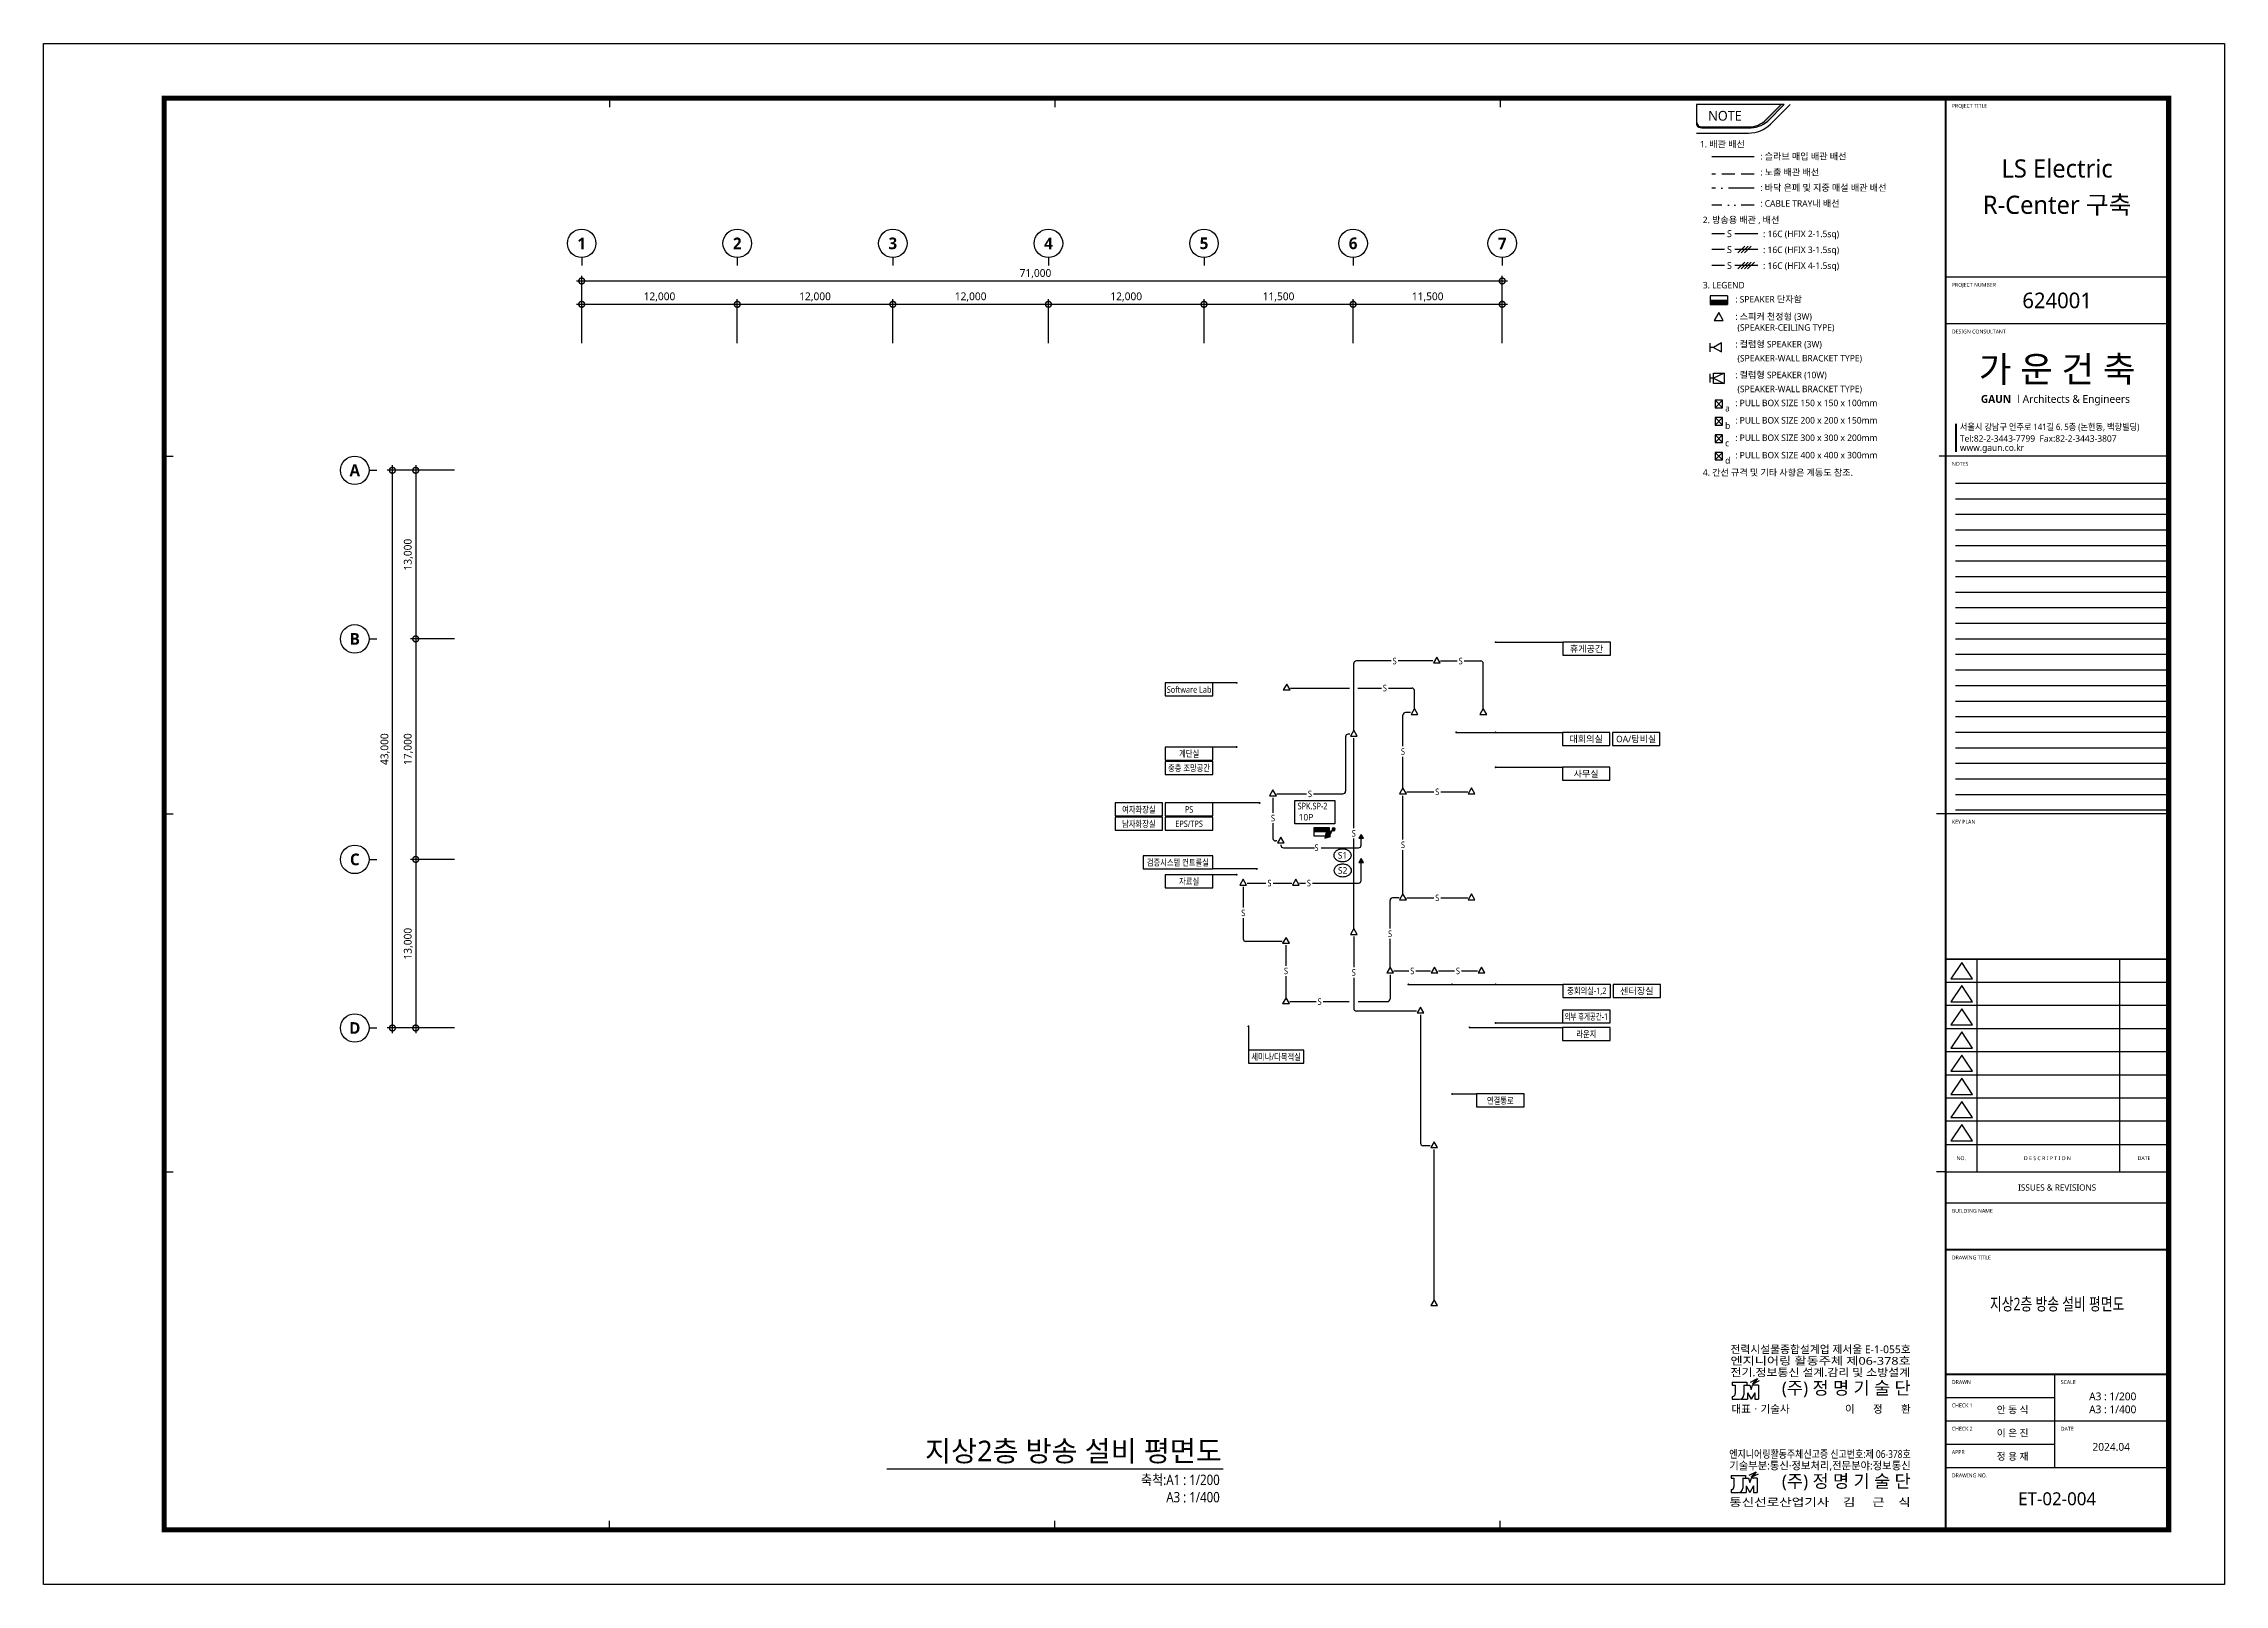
# Model space of a CAD drawing. Header units: millimetres. Extents: x -168200 to 336400, y 0 to 118800.
# Drawn here: x 168200 to 336400, y 0 to 118800 of the extents above; entities that cross this region are included whole.
import ezdxf
from ezdxf.enums import TextEntityAlignment as Align

# ---------------------------------------------------------------- set-up
doc = ezdxf.new("R2010")
doc.units = ezdxf.units.MM
doc.header["$LTSCALE"] = 2000
doc.header["$PDMODE"] = 3
doc.header["$PDSIZE"] = -5
for name, pattern in [('DASHDOT3', [1.5, 1, -0.25, 0, -0.25]), ('DIVIDE', [1.25, 0.5, -0.25, 0, -0.25, 0, -0.25]), ('HIDDEN', [0.375, 0.25, -0.125])]:
    doc.linetypes.add(name, pattern=pattern)
doc.layers.get('Defpoints').update_dxf_attribs({"color": 167})
for name, color, linetype in [('arch', 8, 'Continuous'), ('elec-box', 6, 'Continuous'), ('REV', 1, 'Continuous'), ('S', 4, 'Continuous'), ('S2', 4, 'HIDDEN'), ('S3', 4, 'DASHDOT3'), ('S4', 4, 'DIVIDE'), ('SHT', 5, 'Continuous'), ('SYM', 3, 'Continuous'), ('SYM-BUB', 3, 'Continuous'), ('T-TRAY', 6, 'Continuous'), ('TEXT', 3, 'Continuous'), ('TIT', 2, 'Continuous'), ('TRAY', 3, 'Continuous'), ('XR-SHEET(통신)$0$WD', 6, 'Continuous')]:
    doc.layers.add(name, color=color, linetype=linetype)
doc.layers.get('TRAY').off()
doc.styles.add('$0$스타일1', font='malgun.ttf')
doc.styles.add('GHS', font='malgun.ttf')
doc.styles.add('XR-SHEET$0$XR-SHEET$0$XR-SHEET$0$맑은고딕', font='malgun.ttf')
doc.styles.add('XR-SHEET$0$XR-SHEET$0$XREF-Form$0$맑은고딕', font='malgun.ttf')
doc.styles.add('XR-SHEET$0$XR-SHEET$0$XREF-Form$0$맑은고딕B', font='malgunbd.ttf')
doc.styles.add('스타일1', font='malgun.ttf')
doc.styles.add('스타일2', font='malgunbd.ttf')
doc.dimstyles.new('CJA', dxfattribs={"dimscale": 300, "dimtxt": 2.7, "dimasz": 1, "dimexe": 2, "dimexo": 3, "dimgap": 1, "dimtad": 1, "dimdec": 0, "dimzin": 1, "dimdsep": 46, "dimlunit": 6, "dimtxsty": '$0$스타일1', "dimblk": 'CJDOT', "dimcen": 0.09, "dimdle": 1, "dimclrd": 256, "dimclre": 256, "dimclrt": 3, "dimadec": 0, "dimazin": 0, "dimtfac": 1, "dimtdec": 0, "dimtix": 1, "dimtmove": 2, "dimatfit": 3, "dimldrblk": 'CJDOT', "dimfxl": 1, "dimtolj": 1, "dimtzin": 1, "dimarcsym": 0})
doc.dimstyles.new('DIM-QD 1', dxfattribs={"dimtxt": 3, "dimasz": 1.5, "dimexe": 1, "dimexo": 0, "dimgap": 1, "dimtad": 1, "dimdec": 3, "dimdsep": 46, "dimlunit": 6, "dimtxsty": '$0$스타일1', "dimblk1": 'ARCHTICK', "dimblk2": 'ARCHTICK', "dimsah": 1, "dimcen": 0, "dimclrd": 256, "dimclre": 256, "dimclrt": 3, "dimazin": 2, "dimtfac": 1, "dimtdec": 3, "dimtix": 1, "dimtmove": 2, "dimatfit": 3, "dimldrblk": 'ARCHTICK', "dimfxl": 1, "dimtolj": 1, "dimtzin": 0, "dimarcsym": 0})

msp = doc.modelspace()

# ---------------------------------------------------------------- texts
at = {"layer": 'SYM', "style": 'GHS', "width": 0.85}
for p in [(272400, 71199.7), (277496.2, 71199.7), (271649.3, 69112.5), (273046.3, 64219.1), (275692.5, 61112.5), (263019.3, 59086.1), (269250, 57907.5), (273046.3, 57025), (266376.6, 56807.2), (262750, 54075), (275692.5, 52937.5), (260725, 51776.9), (272050, 50168.8), (264025, 47300), (269250, 47184.4), (273762.5, 47300), (277283.8, 47300), (266615.1, 44936.3)]:
    msp.add_text('S', height=500, dxfattribs=at).set_placement(p, align=Align.MIDDLE_CENTER)
at = {"layer": 'SYM', "style": 'GHS'}
for s, p in [('S1', (268383.9, 56214.9)), ('S2', (268396.5, 55047.4))]:
    msp.add_text(s, height=500, dxfattribs=at).set_placement(p, align=Align.MIDDLE_CENTER)
at = {"layer": 'TEXT', "style": 'GHS', "width": 0.75}
msp.add_text('지상2층 방송 설비 평면도', height=965.937, dxfattribs=at).set_placement((323500, 21617.2), align=Align.MIDDLE_CENTER)
at = {"layer": 'TEXT', "style": 'GHS'}
for s, height, p in [('A3 : 1/200', 600, (327790.3, 14494.6)), ('A3 : 1/400', 600, (327790.3, 13494.6)), ('ET-02-004', 1000, (323500, 6600))]:
    msp.add_text(s, height=height, dxfattribs=at).set_placement(p, align=Align.MIDDLE_CENTER)
at = {"layer": 'TIT', "style": 'GHS'}
msp.add_text('지상2층 방송 설비 평면도', height=1600, dxfattribs=at).set_placement((259077.2, 10279.7), align=Align.MIDDLE_RIGHT)
at = {"layer": 'TIT', "style": 'GHS', "width": 0.85}
for s, p in [('축척:A1 : 1/200', (258915.1, 7662.3)), ('A3 : 1/400', (258915.1, 6324.1))]:
    msp.add_text(s, height=800, dxfattribs=at).set_placement(p, align=Align.RIGHT)

# ---------------------------------------------------------------- blocks, each defined once
blk = doc.blocks.new('_DotSmall')
at = {"color": 0, "linetype": 'ByBlock', "const_width": 0.5}
blk.add_lwpolyline([(-0.0625, 0, 1), (0.0625, 0, 1)], format="xyb", close=True, dxfattribs=at)
blk = doc.blocks.new('*D14')
at = {"layer": 'arch', "color": 7, "lineweight": -2, "transparency": 16777216}
for p, q in [((199900, 85900), (194700, 85900)), ((195100, 42500), (195100, 86300)), ((199900, 42900), (194700, 42900))]:
    blk.add_line(p, q, dxfattribs=at)
at = {"layer": 'Defpoints', "color": 0, "transparency": 16777216}
for p in [(195100, 85900), (200500, 85900), (200500, 42900)]:
    blk.add_point(p, dxfattribs=at)
at = {"layer": 'arch', "color": 7, "lineweight": -2, "transparency": 16777216, "xscale": 900, "yscale": 900, "zscale": 900}
for p, rotation in [((195100, 85900), 90), ((195100, 42900), 270)]:
    blk.add_blockref('_DotSmall', p, dxfattribs=dict(at, rotation=rotation))
at = {"layer": 'arch', "color": 3, "transparency": 16777216, "insert": (194540, 64400), "char_height": 600, "attachment_point": 5, "rotation": 90, "style": '$0$스타일1'}
blk.add_mtext('\\A1;43,000', dxfattribs=at)
blk = doc.blocks.new('CJDOT')
blk.add_line((-2, 0), (2, 0))
at = {"const_width": 0.5}
blk.add_lwpolyline([(-0.25, 0, 1), (0.25, 0, 1)], format="xyb", close=True, dxfattribs=at)
blk = doc.blocks.new('*D15')
at = {"layer": 'arch', "color": 7, "lineweight": -2, "transparency": 16777216}
for p, q in [((199900, 85900), (196500, 85900)), ((196900, 86300), (196900, 72500)), ((199900, 72900), (196500, 72900))]:
    blk.add_line(p, q, dxfattribs=at)
at = {"layer": 'Defpoints', "color": 0, "transparency": 16777216}
for p in [(200500, 85900), (196900, 72900), (200500, 72900)]:
    blk.add_point(p, dxfattribs=at)
at = {"layer": 'arch', "color": 7, "lineweight": -2, "transparency": 16777216, "xscale": 900, "yscale": 900, "zscale": 900}
for p, rotation in [((196900, 85900), 90), ((196900, 72900), 270)]:
    blk.add_blockref('_DotSmall', p, dxfattribs=dict(at, rotation=rotation))
at = {"layer": 'arch', "color": 3, "transparency": 16777216, "insert": (196338, 79400), "char_height": 600, "attachment_point": 5, "rotation": 90, "style": '$0$스타일1'}
blk.add_mtext('\\A1;13,000', dxfattribs=at)
blk = doc.blocks.new('*D16')
at = {"layer": 'arch', "color": 7, "lineweight": -2, "transparency": 16777216}
for p, q in [((199900, 72900), (196500, 72900)), ((196900, 73300), (196900, 55500)), ((199900, 55900), (196500, 55900))]:
    blk.add_line(p, q, dxfattribs=at)
at = {"layer": 'Defpoints', "color": 0, "transparency": 16777216}
for p in [(200500, 72900), (196900, 55900), (200500, 55900)]:
    blk.add_point(p, dxfattribs=at)
at = {"layer": 'arch', "color": 7, "lineweight": -2, "transparency": 16777216, "xscale": 900, "yscale": 900, "zscale": 900}
for p, rotation in [((196900, 72900), 90), ((196900, 55900), 270)]:
    blk.add_blockref('_DotSmall', p, dxfattribs=dict(at, rotation=rotation))
at = {"layer": 'arch', "color": 3, "transparency": 16777216, "insert": (196338, 64400), "char_height": 600, "attachment_point": 5, "rotation": 90, "style": '$0$스타일1'}
blk.add_mtext('\\A1;17,000', dxfattribs=at)
blk = doc.blocks.new('*D17')
at = {"layer": 'arch', "color": 7, "lineweight": -2, "transparency": 16777216}
for p, q in [((199900, 55900), (196500, 55900)), ((196900, 56300), (196900, 42500)), ((199900, 42900), (196500, 42900))]:
    blk.add_line(p, q, dxfattribs=at)
at = {"layer": 'Defpoints', "color": 0, "transparency": 16777216}
for p in [(200500, 55900), (196900, 42900), (200500, 42900)]:
    blk.add_point(p, dxfattribs=at)
at = {"layer": 'arch', "color": 7, "lineweight": -2, "transparency": 16777216, "xscale": 900, "yscale": 900, "zscale": 900}
for p, rotation in [((196900, 55900), 90), ((196900, 42900), 270)]:
    blk.add_blockref('_DotSmall', p, dxfattribs=dict(at, rotation=rotation))
at = {"layer": 'arch', "color": 3, "transparency": 16777216, "insert": (196338, 49400), "char_height": 600, "attachment_point": 5, "rotation": 90, "style": '$0$스타일1'}
blk.add_mtext('\\A1;13,000', dxfattribs=at)
blk = doc.blocks.new('*D18')
at = {"layer": 'arch', "color": 7, "lineweight": -2, "transparency": 16777216}
for p, q in [((209300, 100500), (281100, 100500)), ((209700, 95700), (209700, 100900)), ((280700, 95700), (280700, 100900))]:
    blk.add_line(p, q, dxfattribs=at)
at = {"layer": 'Defpoints', "color": 0, "transparency": 16777216}
for p in [(280700, 100500), (209700, 95100), (280700, 95100)]:
    blk.add_point(p, dxfattribs=at)
at = {"layer": 'arch', "color": 7, "lineweight": -2, "transparency": 16777216, "xscale": 900, "yscale": 900, "zscale": 900, "rotation": 180}
blk.add_blockref('_DotSmall', (209700, 100500), dxfattribs=at)
at = {"layer": 'arch', "color": 7, "lineweight": -2, "transparency": 16777216, "xscale": 900, "yscale": 900, "zscale": 900}
blk.add_blockref('_DotSmall', (280700, 100500), dxfattribs=at)
at = {"layer": 'arch', "color": 3, "transparency": 16777216, "insert": (244700, 101062), "char_height": 600, "attachment_point": 5, "style": '스타일1'}
blk.add_mtext('\\A1;71,000', dxfattribs=at)
blk = doc.blocks.new('*D19')
at = {"layer": 'arch', "color": 7, "lineweight": -2, "transparency": 16777216}
for p, q in [((268800, 98700), (281100, 98700)), ((269200, 95700), (269200, 99100)), ((280700, 95700), (280700, 99100))]:
    blk.add_line(p, q, dxfattribs=at)
at = {"layer": 'Defpoints', "color": 0, "transparency": 16777216}
for p in [(280700, 98700), (269200, 95100), (280700, 95100)]:
    blk.add_point(p, dxfattribs=at)
at = {"layer": 'arch', "color": 7, "lineweight": -2, "transparency": 16777216, "xscale": 900, "yscale": 900, "zscale": 900, "rotation": 180}
blk.add_blockref('_DotSmall', (269200, 98700), dxfattribs=at)
at = {"layer": 'arch', "color": 7, "lineweight": -2, "transparency": 16777216, "xscale": 900, "yscale": 900, "zscale": 900}
blk.add_blockref('_DotSmall', (280700, 98700), dxfattribs=at)
at = {"layer": 'arch', "color": 3, "transparency": 16777216, "insert": (274950, 99262), "char_height": 600, "attachment_point": 5, "style": '스타일1'}
blk.add_mtext('\\A1;11,500', dxfattribs=at)
blk = doc.blocks.new('*D20')
at = {"layer": 'arch', "color": 7, "lineweight": -2, "transparency": 16777216}
for p, q in [((257300, 98700), (269600, 98700)), ((257700, 95700), (257700, 99100)), ((269200, 95700), (269200, 99100))]:
    blk.add_line(p, q, dxfattribs=at)
at = {"layer": 'Defpoints', "color": 0, "transparency": 16777216}
for p in [(269200, 98700), (257700, 95100), (269200, 95100)]:
    blk.add_point(p, dxfattribs=at)
at = {"layer": 'arch', "color": 7, "lineweight": -2, "transparency": 16777216, "xscale": 900, "yscale": 900, "zscale": 900, "rotation": 180}
blk.add_blockref('_DotSmall', (257700, 98700), dxfattribs=at)
at = {"layer": 'arch', "color": 7, "lineweight": -2, "transparency": 16777216, "xscale": 900, "yscale": 900, "zscale": 900}
blk.add_blockref('_DotSmall', (269200, 98700), dxfattribs=at)
at = {"layer": 'arch', "color": 3, "transparency": 16777216, "insert": (263450, 99262), "char_height": 600, "attachment_point": 5, "style": '스타일1'}
blk.add_mtext('\\A1;11,500', dxfattribs=at)
blk = doc.blocks.new('*D21')
at = {"layer": 'arch', "color": 7, "lineweight": -2, "transparency": 16777216}
for p, q in [((245300, 98700), (258100, 98700)), ((245700, 95700), (245700, 99100)), ((257700, 95700), (257700, 99100))]:
    blk.add_line(p, q, dxfattribs=at)
at = {"layer": 'Defpoints', "color": 0, "transparency": 16777216}
for p in [(257700, 98700), (245700, 95100), (257700, 95100)]:
    blk.add_point(p, dxfattribs=at)
at = {"layer": 'arch', "color": 7, "lineweight": -2, "transparency": 16777216, "xscale": 900, "yscale": 900, "zscale": 900, "rotation": 180}
blk.add_blockref('_DotSmall', (245700, 98700), dxfattribs=at)
at = {"layer": 'arch', "color": 7, "lineweight": -2, "transparency": 16777216, "xscale": 900, "yscale": 900, "zscale": 900}
blk.add_blockref('_DotSmall', (257700, 98700), dxfattribs=at)
at = {"layer": 'arch', "color": 3, "transparency": 16777216, "insert": (251700, 99262), "char_height": 600, "attachment_point": 5, "style": '스타일1'}
blk.add_mtext('\\A1;12,000', dxfattribs=at)
blk = doc.blocks.new('*D22')
at = {"layer": 'arch', "color": 7, "lineweight": -2, "transparency": 16777216}
for p, q in [((233300, 98700), (246100, 98700)), ((233700, 95700), (233700, 99100)), ((245700, 95700), (245700, 99100))]:
    blk.add_line(p, q, dxfattribs=at)
at = {"layer": 'Defpoints', "color": 0, "transparency": 16777216}
for p in [(245700, 98700), (233700, 95100), (245700, 95100)]:
    blk.add_point(p, dxfattribs=at)
at = {"layer": 'arch', "color": 7, "lineweight": -2, "transparency": 16777216, "xscale": 900, "yscale": 900, "zscale": 900, "rotation": 180}
blk.add_blockref('_DotSmall', (233700, 98700), dxfattribs=at)
at = {"layer": 'arch', "color": 7, "lineweight": -2, "transparency": 16777216, "xscale": 900, "yscale": 900, "zscale": 900}
blk.add_blockref('_DotSmall', (245700, 98700), dxfattribs=at)
at = {"layer": 'arch', "color": 3, "transparency": 16777216, "insert": (239700, 99262), "char_height": 600, "attachment_point": 5, "style": '스타일1'}
blk.add_mtext('\\A1;12,000', dxfattribs=at)
blk = doc.blocks.new('*D23')
at = {"layer": 'arch', "color": 7, "lineweight": -2, "transparency": 16777216}
for p, q in [((221300, 98700), (234100, 98700)), ((221700, 95700), (221700, 99100)), ((233700, 95700), (233700, 99100))]:
    blk.add_line(p, q, dxfattribs=at)
at = {"layer": 'Defpoints', "color": 0, "transparency": 16777216}
for p in [(233700, 98700), (221700, 95100), (233700, 95100)]:
    blk.add_point(p, dxfattribs=at)
at = {"layer": 'arch', "color": 7, "lineweight": -2, "transparency": 16777216, "xscale": 900, "yscale": 900, "zscale": 900, "rotation": 180}
blk.add_blockref('_DotSmall', (221700, 98700), dxfattribs=at)
at = {"layer": 'arch', "color": 7, "lineweight": -2, "transparency": 16777216, "xscale": 900, "yscale": 900, "zscale": 900}
blk.add_blockref('_DotSmall', (233700, 98700), dxfattribs=at)
at = {"layer": 'arch', "color": 3, "transparency": 16777216, "insert": (227700, 99262), "char_height": 600, "attachment_point": 5, "style": '스타일1'}
blk.add_mtext('\\A1;12,000', dxfattribs=at)
blk = doc.blocks.new('*D24')
at = {"layer": 'arch', "color": 7, "lineweight": -2, "transparency": 16777216}
for p, q in [((209300, 98700), (222100, 98700)), ((209700, 95700), (209700, 99100)), ((221700, 95700), (221700, 99100))]:
    blk.add_line(p, q, dxfattribs=at)
at = {"layer": 'Defpoints', "color": 0, "transparency": 16777216}
for p in [(221700, 98700), (209700, 95100), (221700, 95100)]:
    blk.add_point(p, dxfattribs=at)
at = {"layer": 'arch', "color": 7, "lineweight": -2, "transparency": 16777216, "xscale": 900, "yscale": 900, "zscale": 900, "rotation": 180}
blk.add_blockref('_DotSmall', (209700, 98700), dxfattribs=at)
at = {"layer": 'arch', "color": 7, "lineweight": -2, "transparency": 16777216, "xscale": 900, "yscale": 900, "zscale": 900}
blk.add_blockref('_DotSmall', (221700, 98700), dxfattribs=at)
at = {"layer": 'arch', "color": 3, "transparency": 16777216, "insert": (215700, 99262), "char_height": 600, "attachment_point": 5, "style": '스타일1'}
blk.add_mtext('\\A1;12,000', dxfattribs=at)
blk = doc.blocks.new('NEW_BUB')
at = {"layer": 'SYM-BUB', "color": 6}
blk.add_line((0, 3), (0, 0), dxfattribs=at)
blk.add_circle((0, 8.5), 5.5, dxfattribs=at)
at = {"layer": 'SYM-BUB', "color": 3, "style": '스타일2'}
blk.add_attdef('X', text='', height=4.5, dxfattribs=at).set_placement((0, 8.5), align=Align.MIDDLE)
blk = doc.blocks.new('XR-FORM-ET', base_point=(461, 408))
at = {"layer": 'Defpoints', "linetype": 'Continuous', "ltscale": 2}
for points in [[(147457, 84911), (163900, 84911)], [(147457, 84911), (163900, 84911)], [(147457, 83711), (163900, 83711)], [(147457, 83711), (163900, 83711)], [(147457, 82511), (163900, 82511)], [(147457, 82511), (163900, 82511)], [(147457, 81311), (163900, 81311)], [(147457, 81311), (163900, 81311)], [(147457, 80111), (163900, 80111)], [(147457, 80111), (163900, 80111)], [(147457, 78911), (163900, 78911)], [(147457, 78911), (163900, 78911)], [(147457, 77711), (163900, 77711)], [(147457, 77711), (163900, 77711)], [(147457, 76511), (163900, 76511)], [(147457, 76511), (163900, 76511)], [(147457, 75311), (163900, 75311)], [(147457, 75311), (163900, 75311)], [(147457, 74111), (163900, 74111)], [(147457, 74111), (163900, 74111)], [(147457, 72911), (163900, 72911)], [(147457, 72911), (163900, 72911)], [(147457, 71711), (163900, 71711)], [(147457, 71711), (163900, 71711)], [(147457, 70511), (163900, 70511)], [(147457, 70511), (163900, 70511)], [(147457, 69311), (163900, 69311)], [(147457, 69311), (163900, 69311)], [(147457, 68111), (163900, 68111)], [(147457, 68111), (163900, 68111)], [(147457, 66911), (163900, 66911)], [(147457, 66911), (163900, 66911)], [(147457, 65711), (163900, 65711)], [(147457, 65711), (163900, 65711)], [(147457, 64511), (163900, 64511)], [(147457, 64511), (163900, 64511)], [(147457, 63311), (163900, 63311)], [(147457, 63311), (163900, 63311)], [(147457, 62111), (163900, 62111)], [(147457, 62111), (163900, 62111)], [(147457, 60911), (163900, 60911)], [(147457, 60911), (163900, 60911)], [(147457, 59711), (163900, 59711)]]:
    blk.add_lwpolyline(points, dxfattribs=at)
for p in [(155200, 21417, -2754), (155200, 6600, -2754)]:
    blk.add_point(p, dxfattribs=at)
at = {"layer": 'SHT', "color": 171}
for p, q in [((43650, 114600), (43650, 113900)), ((78000, 114600), (78000, 113900)), ((112350, 114600), (112350, 113900)), ((9300, 87000), (10000, 87000)), ((146700, 87000), (146000, 87000)), ((9300, 59400), (10000, 59400)), ((146700, 59400), (146000, 59400)), ((9300, 31800), (10000, 31800)), ((146700, 31800), (146000, 31800)), ((43650, 4200), (43650, 4900)), ((78000, 4200), (78000, 4900)), ((112350, 4200), (112350, 4900))]:
    blk.add_line(p, q, dxfattribs=at)
at = {"layer": 'SHT'}
for p, q in [((163900, 59400), (146700, 59400)), ((163900, 48198), (146700, 48198)), ((149100, 48198), (149100, 31800)), ((160100, 48198), (160100, 31800)), ((163900, 46413), (146700, 46413)), ((163900, 44628), (146700, 44628)), ((163900, 42844), (146700, 42844)), ((163900, 41059), (146700, 41059)), ((163900, 39274), (146700, 39274)), ((163900, 37489), (146700, 37489)), ((163900, 35705), (146700, 35705)), ((146700, 33920), (163900, 33920)), ((146700, 31800), (163900, 31800)), ((146700, 25800), (163900, 25800)), ((155100, 16200), (155100, 9000)), ((146700, 14400), (155100, 14400)), ((146700, 12600), (163900, 12600)), ((146700, 10800), (155100, 10800)), ((146700, 9000), (163900, 9000))]:
    blk.add_line(p, q, dxfattribs=at)
blk.add_lwpolyline([(0, 118800), (168200, 118800), (168200, 0), (0, 0)], close=True, dxfattribs=at)
at = {"layer": 'SHT', "const_width": 400}
blk.add_lwpolyline([(9300, 114600), (163900, 114600), (163900, 4200), (9300, 4200)], close=True, dxfattribs=at)
at = {"layer": 'SHT'}
for points, const_width in [([(146700, 114600), (146700, 4200)], 160), ([(146700, 100800), (163900, 100800)], 114), ([(146700, 97200), (163900, 97200)], 114), ([(146700, 87000), (163900, 87000)], 114), ([(146700, 48198), (163900, 48198)], 114), ([(146700, 29400), (163900, 29400)], 114), ([(146700, 25800), (163900, 25800)], 160), ([(146700, 25800), (163900, 25800)], 140), ([(146700, 16200), (163900, 16200)], 160)]:
    blk.add_lwpolyline(points, dxfattribs=dict(at, const_width=const_width))
at = {"layer": 'SHT', "color": 7, "const_width": 140}
blk.add_lwpolyline([(147500, 89500), (147500, 87300)], dxfattribs=at)
at = {"layer": 'SHT', "linetype": 'Continuous', "ltscale": 2}
blk.add_lwpolyline([(147457, 59711), (163900, 59711)], dxfattribs=at)
at = {"layer": 'SHT', "linetype": 'Continuous', "flags": 128}
for points in [[(147937, 47949), (147097, 46700), (148777, 46700)], [(147937, 46165), (147097, 44915), (148777, 44915)], [(147937, 44380), (147097, 43131), (148777, 43131)], [(147937, 42595), (147097, 41346), (148777, 41346)], [(147937, 40810), (147097, 39561), (148777, 39561)], [(147937, 39026), (147097, 37776), (148777, 37776)], [(147937, 37241), (147097, 35992), (148777, 35992)], [(147937, 35456), (147097, 34207), (148777, 34207)]]:
    blk.add_lwpolyline(points, close=True, dxfattribs=at)
at = {"layer": 'XR-SHEET(통신)$0$WD', "color": 4}
for p, q in [((130248, 15590), (130248, 15367)), ((130248, 15590), (131366, 15590)), ((130248, 15367), (130472, 15367)), ((130472, 15367), (130472, 14705)), ((131142, 15367), (131142, 14605)), ((131142, 15367), (131589, 15367)), ((131366, 15590), (131366, 15367)), ((131589, 15367), (131701, 15032)), ((131641, 15594), (132187, 15864)), ((131701, 15032), (131812, 15367)), ((132077, 15810), (131805, 15443)), ((131805, 15443), (132351, 15713)), ((131805, 15443), (131956, 15552)), ((132259, 15367), (131812, 15367)), ((131833, 15480), (131983, 15589)), ((131861, 15518), (132011, 15626)), ((131879, 15479), (131928, 15515)), ((131888, 15555), (132038, 15664)), ((132187, 15864), (131915, 15497)), ((131916, 15592), (132066, 15701)), ((131943, 15629), (132093, 15738)), ((131971, 15667), (132121, 15775)), ((131999, 15704), (132149, 15813)), ((132026, 15741), (132176, 15850)), ((132054, 15778), (132141, 15842)), ((132259, 15367), (132259, 14270)), ((130248, 14493), (130248, 14270)), ((130248, 14493), (130260, 14493)), ((130248, 14270), (130807, 14270)), ((130903, 14284), (130903, 14270)), ((130903, 14270), (131421, 14270)), ((131421, 14780), (131701, 14270)), ((131421, 14780), (131421, 14270)), ((131980, 14780), (131701, 14270)), ((131980, 14780), (131980, 14270)), ((131980, 14270), (132259, 14270)), ((131545, 8409), (132092, 8679)), ((131982, 8625), (131710, 8257)), ((131710, 8257), (132256, 8527)), ((131765, 8332), (131915, 8441)), ((131793, 8369), (131943, 8478)), ((132092, 8679), (131819, 8311)), ((131820, 8407), (131971, 8515)), ((131848, 8444), (131998, 8553)), ((131876, 8481), (132026, 8590)), ((131903, 8518), (132053, 8627)), ((131931, 8556), (132081, 8664)), ((131958, 8593), (132046, 8656)), ((130153, 8405), (130153, 8181)), ((130153, 8405), (131270, 8405)), ((130153, 8181), (130377, 8181)), ((130153, 7308), (130153, 7084)), ((130153, 7308), (130164, 7308)), ((130153, 7084), (130712, 7084)), ((130377, 8181), (130377, 7520)), ((130808, 7098), (130808, 7084)), ((130808, 7084), (131326, 7084)), ((131047, 8181), (131047, 7419)), ((131047, 8181), (131494, 8181)), ((131270, 8405), (131270, 8181)), ((131326, 7595), (131605, 7084)), ((131326, 7595), (131326, 7084)), ((131494, 8181), (131605, 7846)), ((131605, 7846), (131717, 8181)), ((131885, 7595), (131605, 7084)), ((131710, 8257), (131860, 8366)), ((132164, 8181), (131717, 8181)), ((131738, 8295), (131888, 8404)), ((131784, 8294), (131833, 8329)), ((131885, 7595), (131885, 7084)), ((131885, 7084), (132164, 7084)), ((132164, 8181), (132164, 7084))]:
    blk.add_line(p, q, dxfattribs=at)
for centre, radius in [((130260, 14705), 212), ((130807, 14605), 335), ((130164, 7520), 212), ((130712, 7419), 335)]:
    blk.add_arc(centre, radius, 270, 0, dxfattribs=at)
at = {"layer": 'SHT', "color": 9, "style": 'XR-SHEET$0$XR-SHEET$0$XREF-Form$0$맑은고딕'}
for s, p in [('PROJECT TITLE', (147180, 114000)), ('PROJECT NUMBER', (147180, 100200)), ('DESIGN CONSULTANT', (147180, 96600)), ('NOTES', (147180, 86400)), ('KEY PLAN', (147180, 58800)), ('BUILDING NAME', (147180, 28800)), ('DRAWING TITLE', (147180, 25200)), ('DRAWN', (147180, 15600)), ('SCALE', (155580, 15600)), ('CHECK 1', (147180, 13800)), ('CHECK 2', (147180, 12000)), ('DATE', (155580, 12000)), ('APPR', (147180, 10200)), ('DRAWING NO.', (147180, 8400))]:
    blk.add_text(s, height=300, dxfattribs=at).set_placement(p, align=Align.MIDDLE_LEFT)
at = {"layer": 'SHT', "color": 3}
for s, height, style, p in [('LS Electric', 1400, 'XR-SHEET$0$XR-SHEET$0$XR-SHEET$0$맑은고딕', (155300, 109174)), ('R-Center 구축', 1400, 'XR-SHEET$0$XR-SHEET$0$XR-SHEET$0$맑은고딕', (155300, 106374)), ('GAUN ', 600, 'XR-SHEET$0$XR-SHEET$0$XREF-Form$0$맑은고딕B', (150686, 91400)), ('안 동 식', 540, 'XR-SHEET$0$XR-SHEET$0$XREF-Form$0$맑은고딕', (151865, 13467)), ('이 은 진', 540, 'XR-SHEET$0$XR-SHEET$0$XREF-Form$0$맑은고딕', (151865, 11667)), ('정 용 재', 540, 'XR-SHEET$0$XR-SHEET$0$XREF-Form$0$맑은고딕', (151865, 9867)), ('2024.04', 600, 'XR-SHEET$0$XR-SHEET$0$XREF-Form$0$맑은고딕', (159471, 10601))]:
    blk.add_text(s, height=height, dxfattribs=dict(at, style=style)).set_placement(p, align=Align.MIDDLE_CENTER)
at = {"layer": 'SHT', "style": 'XR-SHEET$0$XR-SHEET$0$XR-SHEET$0$맑은고딕'}
blk.add_text('624001', height=1200, dxfattribs=at).set_placement((155300, 99000), align=Align.MIDDLE_CENTER)
at = {"layer": 'SHT', "color": 2, "style": 'XR-SHEET$0$XR-SHEET$0$XREF-Form$0$맑은고딕B'}
blk.add_text('가 운 건 축', height=2000, dxfattribs=at).set_placement((155300, 93700), align=Align.MIDDLE_CENTER)
at = {"layer": 'SHT', "color": 7, "style": 'XR-SHEET$0$XR-SHEET$0$XREF-Form$0$맑은고딕'}
blk.add_text('l Architects & Engineers', height=600, dxfattribs=at).set_placement((156577, 91400), align=Align.MIDDLE_CENTER)
at = {"layer": 'SHT', "color": 7, "style": 'XR-SHEET$0$XR-SHEET$0$XREF-Form$0$맑은고딕', "width": 0.9}
blk.add_text('서울시 강남구 언주로 141길 6. 5층 (논현동, 백향빌딩)', height=500, dxfattribs=at).set_placement((147800, 89250), align=Align.MIDDLE_LEFT)
at = {"layer": 'SHT', "color": 7, "style": 'XR-SHEET$0$XR-SHEET$0$XREF-Form$0$맑은고딕'}
for s, p in [('Tel:82-2-3443-7799  Fax:82-2-3443-3807', (147800, 88350)), ('www.gaun.co.kr', (147800, 87650))]:
    blk.add_text(s, height=500, dxfattribs=at).set_placement(p, align=Align.MIDDLE_LEFT)
at = {"layer": 'SHT', "color": 9, "style": 'XR-SHEET$0$XR-SHEET$0$XREF-Form$0$맑은고딕'}
for s, height, p in [('NO.', 300, (147900, 32860)), ('D E S C R I P T I O N ', 300, (154600, 32860)), ('DATE', 300, (162000, 32860)), ('ISSUES & REVISIONS', 480, (155300, 30600))]:
    blk.add_text(s, height=height, dxfattribs=at).set_placement(p, align=Align.MIDDLE_CENTER)
at = {"layer": 'XR-SHEET(통신)$0$WD', "color": 4, "style": 'GHS'}
for s, width, p, p2 in [('전력시설물종합설계업 제서울 E-1-055호', 0.91927, (130104, 17826), (144006, 17826)), ('엔지니어링 활동주체 제06-378호', 1.128043, (130104, 16936), (144006, 16936)), ('전기.정보통신 설계.감리 및 소방설계', 1.013777, (130104, 16045), (143963, 16045)), ('엔지니어링활동주체신고증 신고번호:제 06-378호', 0.764554, (130009, 9750), (144006, 9750)), ('기술부분:통신·정보처리,전문분야:정보통신', 0.894617, (130009, 8859), (144006, 8859)), ('통신선로산업기사    김     근    식', 1.084493, (130009, 6039), (144006, 6039))]:
    blk.add_text(s, height=595.76, dxfattribs=dict(at, width=width)).set_placement(p, p2, align=Align.FIT)
for s, height, p in [('(주) 정 명 기 술 단', 992.94, (144006, 14644)), ('이       정       환', 595.76, (144006, 13225)), ('(주) 정 명 기 술 단', 992.94, (144006, 7459))]:
    blk.add_text(s, height=height, dxfattribs=at).set_placement(p, align=Align.RIGHT)
blk.add_text('대표ㆍ기술사 ', height=595.8, dxfattribs=at).set_placement((130182, 13225))
blk = doc.blocks.new('TT24')
at = {"layer": 'SYM'}
blk.add_hatch(color=256, dxfattribs=at).paths.add_polyline_path([(-300, 150), (300, 150), (300, 0), (-300, 0)])
blk.add_lwpolyline([(-300, 0), (300, 0), (300, 300), (-300, 300)], close=True, dxfattribs=at)
blk.add_lwpolyline([(-300, 150), (300, 150)], dxfattribs=at)
blk = doc.blocks.new('A$C222E16D0')
at = {"layer": 'T-TRAY'}
for color, points in [(256, [(1, 0, 1), (-1, 0, 1)]), (254, [(0.7, 0.7), (2.5, 4.1), (1.9, 4.7), (5.7, 5.7), (4.7, 1.9), (4.1, 2.5)])]:
    blk.add_hatch(color=color, dxfattribs=at).paths.add_polyline_path(points)
at = {"layer": 'T-TRAY', "color": 3}
for p in [(2.5, 4.1), (4.1, 2.5)]:
    blk.add_line(p, (0.7, 0.7), dxfattribs=at)
blk.add_lwpolyline([(2.5, 4.1), (1.9, 4.7), (5.7, 5.7), (4.7, 1.9), (4.1, 2.5)], dxfattribs=at)
blk.add_circle((0, 0), 1, dxfattribs=at)
blk = doc.blocks.new('TT22')
blk.add_wipeout([(0, -150), (57, -139), (106, -106), (139, -57), (150, 0), (139, 57), (106, 106), (57, 139), (0, 150), (-57, 139), (-106, 106), (-139, 57), (-150, 0), (-139, -57), (-106, -106), (-57, -139)]).dxf.layer = 'SYM'
at = {"layer": 'SYM'}
blk.add_lwpolyline([(130, -75), (-130, -75), (0, 150), (130, -75)], close=True, dxfattribs=at)
blk = doc.blocks.new('B21')
at = {"layer": 'SYM'}
for p, q in [((1.5, 0), (2.46, 0)), ((2.46, 1.26), (2.46, -1.28))]:
    blk.add_line(p, q, dxfattribs=at)
blk.add_wipeout([(0, -1.5), (0.57, -1.39), (1.06, -1.06), (1.39, -0.57), (1.5, 0), (1.39, 0.57), (1.06, 1.06), (0.57, 1.39), (0, 1.5), (-0.57, 1.39), (-1.06, 1.06), (-1.39, 0.57), (-1.5, 0), (-1.39, -0.57), (-1.06, -1.06), (-0.57, -1.39)]).dxf.layer = 'SYM'
blk.add_lwpolyline([(1.5, 0), (-0.75, 1.3), (-0.75, -1.3)], close=True, dxfattribs=at)
blk = doc.blocks.new('h2')
at = {"layer": 'SYM'}
for p, q in [((-2, 2), (2, -2)), ((2, 2), (-2, -2))]:
    blk.add_line(p, q, dxfattribs=at)
blk.add_lwpolyline([(-2, 2), (-2, -2), (2, -2), (2, 2)], close=True, dxfattribs=at)
blk = doc.blocks.new('NOTE')
blk.add_wipeout([(0, 0), (0, -17552), (11222, -17552), (11222, 0)]).dxf.layer = 'SYM'
at = {"layer": 'SYM'}
for color, points in [(256, [(0, -940, 0.2630528), (239, -1075), (2403, -1075, 0.1903517), (3289, -767), (4056, 0), (3916, 0), (3219, -697, -0.1953667), (2403, -1035), (239, -1035, -0.4142136), (0, -796)]), (6, [(1426, -9242), (1426, -9042), (626, -9042), (626, -9242)])]:
    blk.add_hatch(color=color, dxfattribs=at).paths.add_polyline_path(points)
at = {"layer": 'S', "linetype": 'Continuous'}
for p, q in [((2667, -2422), (708, -2422)), ((1284, -5972), (708, -5972)), ((2836, -5972), (1764, -5972)), ((1284, -6708), (708, -6708)), ((2836, -6708), (1764, -6708)), ((1284, -7441), (708, -7441)), ((2836, -7441), (1764, -7441))]:
    blk.add_line(p, q, dxfattribs=at)
at = {"layer": 'S2', "ltscale": 1.2}
blk.add_line((2667, -3224), (708, -3224), dxfattribs=at)
at = {"layer": 'S3', "ltscale": 0.6}
blk.add_line((2667, -3865), (708, -3865), dxfattribs=at)
at = {"layer": 'S4', "ltscale": 0.6}
blk.add_line((2667, -4646), (708, -4646), dxfattribs=at)
at = {"layer": 'SYM'}
for p, q in [((3422, -901), (4323, 0)), ((0, -1323), (2404, -1323)), ((2228, -6549), (1911, -6866)), ((2377, -6549), (2061, -6866)), ((2527, -6549), (2210, -6866)), ((2228, -7283), (1911, -7600)), ((2377, -7283), (2061, -7600)), ((2527, -7283), (2210, -7600)), ((2676, -7283), (2359, -7600)), ((626, -8842), (626, -9242)), ((1426, -8842), (626, -8842)), ((626, -9042), (1426, -9042)), ((1426, -8842), (1426, -9242)), ((626, -9242), (1426, -9242)), ((633, -12861), (633, -12454)), ((633, -12861), (633, -12454)), ((633, -12861), (633, -12454)), ((786, -12658), (633, -12658)), ((786, -12658), (633, -12658)), ((786, -12658), (633, -12658)), ((1266, -12418), (786, -12658)), ((786, -12898), (786, -12418)), ((786, -12418), (1266, -12418)), ((786, -12658), (1266, -12898)), ((1266, -12898), (786, -12898)), ((1266, -12418), (1266, -12898))]:
    blk.add_line(p, q, dxfattribs=at)
for points in [[(0, -796, 0.4142136), (239, -1035), (2403, -1035, 0.1953667), (3219, -697), (3916, 0)], [(0, -796, 0.4142136), (239, -1035), (2403, -1035, 0.1953667), (3219, -697), (3916, 0)], [(0, -796), (0, -940, 0.2630528), (239, -1075), (2403, -1075, 0.1903517), (3289, -767)]]:
    blk.add_lwpolyline(points, format="xyb", dxfattribs=at)
for points in [[(3916, 0), (0, 0), (0, -796)], [(3289, -767), (4056, 0), (3916, 0)]]:
    blk.add_lwpolyline(points, dxfattribs=at)
blk.add_arc((2395, 139), 1461, 270.35052, 314.64948, dxfattribs=at)
at = {"xscale": 160, "yscale": 160, "zscale": 160, "rotation": 180}
blk.add_blockref('B21', (1026, -11236), dxfattribs=at)
at = {"layer": 'SYM', "xscale": 87.50000372904395, "yscale": 87.50000372904395, "zscale": 87.50000372904395}
for p in [(1026, -13850), (1026, -14655), (1026, -15460), (1026, -16265)]:
    blk.add_blockref('h2', p, dxfattribs=at)
at = {"layer": 'SYM', "style": 'GHS'}
blk.add_text('NOTE', height=450, dxfattribs=at).set_placement((1312, -518), align=Align.MIDDLE_CENTER)
for s, height, p in [('1. 배관 배선', 300, (152, -1833)), (': 슬라브 매입 배관 배선', 300, (2943, -2394)), (': 노출 배관 배선', 300, (2943, -3130)), (': 바닥 은폐 및 지중 매설 배관 배선', 300, (2943, -3845)), (': CABLE TRAY내 배선', 300, (2943, -4574)), ('2. 방송용 배관 , 배선', 300, (283, -5335)), ('S', 320, (1403, -5972)), (': 16C (HFIX 2-1.5sq)', 300, (3074, -5983)), ('S', 320, (1403, -6708)), (': 16C (HFIX 3-1.5sq)', 300, (3074, -6719)), ('S', 320, (1403, -7441)), (': 16C (HFIX 4-1.5sq)', 300, (3074, -7452)), ('3. LEGEND', 300, (287, -8354)), (': SPEAKER 단자함', 300, (1785, -9006)), (': 스피커 천정형 (3W)', 300, (1785, -9806)), (': 컬럼형 SPEAKER (3W)', 300, (1785, -11086)), (' (SPEAKER-CEILING TYPE)', 300, (1785, -10311)), (' (SPEAKER-WALL BRACKET TYPE)', 300, (1785, -11735)), (': 컬럼형 SPEAKER (10W)', 300, (1785, -12508)), (' (SPEAKER-WALL BRACKET TYPE)', 300, (1785, -13156)), (': PULL BOX SIZE 150 x 150 x 100mm', 300, (1785, -13803)), (': PULL BOX SIZE 200 x 200 x 150mm', 300, (1785, -14608)), (': PULL BOX SIZE 300 x 300 x 200mm', 300, (1785, -15413)), (': PULL BOX SIZE 400 x 400 x 300mm', 300, (1785, -16218)), ('4. 간선 규격 및 기타 사항은 계통도 참조.', 300, (287, -17023))]:
    blk.add_text(s, height=height, dxfattribs=at).set_placement(p, align=Align.MIDDLE_LEFT)
for s, p in [('a', (1317, -14198)), ('b', (1317, -15003)), ('c', (1317, -15808)), ('d', (1317, -16613))]:
    blk.add_text(s, height=300, dxfattribs=at).set_placement(p)
at = {"layer": 'SYM', "xscale": -1.6, "yscale": 1.6, "zscale": 1.6}
blk.add_blockref('TT22', (1026, -9865), dxfattribs=at)
blk = doc.blocks.new('A5')
at = {"layer": 'SYM'}
blk.add_lwpolyline([(0, 0), (0.83, 1.44), (-0.83, 1.44)], close=True, dxfattribs=at)
at = {"color": 6}
blk.add_wipeout([(-0.83, 1.44), (0.83, 1.44), (0, 0)], dxfattribs=at).dxf.layer = 'SYM'
at = {"layer": 'SYM'}
h = blk.add_hatch(color=6, dxfattribs=at)
h.dxf.hatch_style = 1
h.paths.add_polyline_path([(-0.83, 1.44), (0, 0), (0.83, 1.44)])
blk = doc.blocks.new('_ARCHTICK')
at = {"color": 0, "linetype": 'ByBlock', "const_width": 0.15}
blk.add_lwpolyline([(-0.5, -0.5), (0.5, 0.5)], dxfattribs=at)

# ---------------------------------------------------------------- dimensions: what is measured, and where the dimension line sits
at = {"layer": 'arch'}
dim = msp.add_linear_dim(base=(280700, 100500), p1=(209700, 95100), p2=(280700, 95100), angle=180, dimstyle='CJA', override={"dimscale": 200, "dimtxt": 3, "dimasz": 4.5, "dimtxsty": '스타일1', "dimblk1": 'DotSmall', "dimblk2": 'DotSmall', "dimsah": 1, "dimdle": 2, "dimclrd": 7, "dimclre": 7}, dxfattribs=at)
dim.commit()
dim.dimension.update_dxf_attribs({"geometry": '*D18', "text_midpoint": (244700, 101062), "dimtype": 128})
for base, p1, p2, picture, middle in [((221700, 98700), (209700, 95100), (221700, 95100), '*D24', (215700, 99262)), ((233700, 98700), (221700, 95100), (233700, 95100), '*D23', (227700, 99262)), ((245700, 98700), (233700, 95100), (245700, 95100), '*D22', (239700, 99262)), ((257700, 98700), (245700, 95100), (257700, 95100), '*D21', (251700, 99262)), ((269200, 98700), (257700, 95100), (269200, 95100), '*D20', (263450, 99262)), ((280700, 98700), (269200, 95100), (280700, 95100), '*D19', (274950, 99262))]:
    dim = msp.add_linear_dim(base=base, p1=p1, p2=p2, dimstyle='CJA', override={"dimscale": 200, "dimtxt": 3, "dimasz": 4.5, "dimtxsty": '스타일1', "dimblk1": 'DotSmall', "dimblk2": 'DotSmall', "dimsah": 1, "dimdle": 2, "dimclrd": 7, "dimclre": 7}, dxfattribs=at)
    dim.commit()
    dim.dimension.update_dxf_attribs({"geometry": picture, "text_midpoint": middle})
for base, p1, p2, angle, picture, middle in [((195100, 85900), (200500, 42900), (200500, 85900), 270, '*D14', (194539.7, 64400)), ((196900, 72900), (200500, 85900), (200500, 72900), 90, '*D15', (196338, 79400)), ((196900, 55900), (200500, 72900), (200500, 55900), 270, '*D16', (196338, 64400)), ((196900, 42900), (200500, 55900), (200500, 42900), 270, '*D17', (196338, 49400))]:
    dim = msp.add_linear_dim(base=base, p1=p1, p2=p2, angle=angle, dimstyle='CJA', override={"dimscale": 200, "dimtxt": 3, "dimasz": 4.5, "dimblk1": 'DotSmall', "dimblk2": 'DotSmall', "dimsah": 1, "dimdle": 2, "dimclrd": 7, "dimclre": 7}, dxfattribs=at)
    dim.commit()
    dim.dimension.update_dxf_attribs({"geometry": picture, "text_midpoint": middle})

# ---------------------------------------------------------------- linework, layer by layer
at = {"layer": 'S'}
for p, q in [((272130, 71199.7), (269450, 71199.7)), ((277773.2, 71199.7), (279042.5, 71199.7)), ((269573.6, 69112.5), (271379.3, 69112.5)), ((271926.2, 69112.5), (273725, 69112.5)), ((269821.6, 54275), (269821.6, 55968.9)), ((266065, 54075), (269621.6, 54075)), ((260725, 51372.5), (260725, 49778.8)), ((269250, 46780.1), (269250, 44407.5)), ((266892, 44936.3), (268905.3, 44936.3)), ((269586.7, 44936.3), (271850, 44936.3))]:
    msp.add_line(p, q, dxfattribs=at)
for centre, start, end in [((269450, 70999.7), 90, 180), ((279042.5, 70999.7), 360, 90), ((273725, 68912.5), 0, 90), ((268417.9, 61153.4), 270, 0), ((269621.6, 54275), 270, 0), ((260925, 49778.8), 180, 270), ((269450, 44407.5), 180, 270), ((271850, 45136.3), 270, 0)]:
    msp.add_arc(centre, 200, start, end, dxfattribs=at)
at = {"layer": 'SYM', "color": 6}
msp.add_lwpolyline([(264706.1, 60437.9), (267797.5, 60437.9), (267797.5, 58629.4), (264706.1, 58629.4)], close=True, dxfattribs=at)
msp.add_lwpolyline([(267740.3, 55047.4, -0.12359602), (267787.2, 55234.5, -0.10559399), (267932.5, 55406.1, -0.08727032), (268138.4, 55514.4, -0.07762818), (268396.5, 55554.7, -0.07762818), (268654.5, 55514.4, -0.08727032), (268860.5, 55406.1, -0.10559399), (269005.7, 55234.5, -0.12359602), (269052.7, 55047.4, -0.12359602), (269005.7, 54860.3, -0.10559399), (268860.5, 54688.7, -0.08727032), (268654.5, 54580.4, -0.07762818), (268396.5, 54540.1, -0.07762818), (268138.4, 54580.4, -0.08727032), (267932.5, 54688.7, -0.10559399), (267787.2, 54860.3, -0.12359602)], format="xyb", close=True, dxfattribs=at)
at = {"layer": 'TIT'}
msp.add_line((233231, 8900), (259169, 8900), dxfattribs=at)

# ---------------------------------------------------------------- block references
at = {"layer": 'arch', "xscale": 200.0000000000001, "yscale": 200.0000000000001, "zscale": 200.0000000000001}
for p, values in [((209700, 101700), {'X': '1'}), ((221700, 101700), {'X': '2'}), ((233700, 101700), {'X': '3'}), ((245700, 101700), {'X': '4'}), ((257700, 101700), {'X': '5'}), ((269200, 101700), {'X': '6'}), ((280700, 101700), {'X': '7'})]:
    msp.add_blockref('NEW_BUB', p, dxfattribs=at).add_auto_attribs(values)
at = {"layer": 'arch'}
ref = msp.add_blockref('NEW_BUB', (193900, 85900), dxfattribs=dict(at, xscale=200.0000000000001, yscale=200.0000000000001, zscale=200.0000000000001, rotation=90))
ref.add_attrib('X', 'A', dxfattribs={"layer": 'SYM-BUB', "color": 3, "height": 900, "style": '스타일2'}).set_placement((192200, 85900), align=Align.MIDDLE)
ref = msp.add_blockref('NEW_BUB', (193900, 72900), dxfattribs=dict(at, xscale=200.0000000000001, yscale=200.0000000000001, zscale=200.0000000000001, rotation=90))
ref.add_attrib('X', 'B', dxfattribs={"layer": 'SYM-BUB', "color": 3, "height": 900, "style": '스타일2'}).set_placement((192200, 72900), align=Align.MIDDLE)
ref = msp.add_blockref('NEW_BUB', (193900, 55900), dxfattribs=dict(at, xscale=200.0000000000001, yscale=200.0000000000001, zscale=200.0000000000001, rotation=90))
ref.add_attrib('X', 'C', dxfattribs={"layer": 'SYM-BUB', "color": 3, "height": 900, "style": '스타일2'}).set_placement((192200, 55900), align=Align.MIDDLE)
ref = msp.add_blockref('NEW_BUB', (193900, 42900), dxfattribs=dict(at, xscale=200.0000000000001, yscale=200.0000000000001, zscale=200.0000000000001, rotation=90))
ref.add_attrib('X', 'D', dxfattribs={"layer": 'SYM-BUB', "color": 3, "height": 900, "style": '스타일2'}).set_placement((192200, 42900), align=Align.MIDDLE)
at = {"layer": 'SYM', "xscale": -2, "yscale": 2, "zscale": 2}
for p in [(275650, 71199.7), (273925, 67225), (279242.5, 67225), (269250, 65553.8), (273046.3, 61112.5), (278338.8, 61112.5), (273046.3, 52937.5), (278338.8, 52937.5), (269250, 50261.3), (272050, 47300), (275475, 47300), (279092.5, 47300), (274400, 44207.5)]:
    msp.add_blockref('TT22', p, dxfattribs=at)
at = {"layer": 'SYM', "xscale": 2, "yscale": 2, "zscale": 2, "rotation": 179.9999999999999}
msp.add_blockref('TT24', (266775, 58325), dxfattribs=at)
at = {"layer": 'TRAY', "xscale": -119.9999999999999, "yscale": 120, "zscale": 120}
for rotation in [90.00000146174978, 90.00000146174976, 90.00000146174976]:
    msp.add_blockref('A$C222E16D0', (267693.8, 58225), dxfattribs=dict(at, rotation=rotation))

msp.set_redraw_order([(e.dxf.handle, doc.entitydb.next_handle()) for e in msp.query("TEXT MTEXT ATTDEF DIMENSION ARC_DIMENSION")])  # texts and dimensions are drawn at this point

# ---------------------------------------------------------------- leaders
at = {"layer": 'elec-box'}
for points in [[(280193.8, 72651.7), (285353.8, 72651.7), (285386.3, 72651.7)], [(260212.1, 69511.9), (258401, 69511.9), (258368.5, 69511.9)], [(277153.6, 65693.7), (280177.5, 65693.7), (280210, 65693.7)], [(280193.8, 65693.7), (285353.8, 65693.7), (285386.3, 65693.7)], [(260212.1, 64563.7), (258401, 64563.7), (258368.5, 64563.7)], [(280193.8, 63006.8), (285353.8, 63006.8), (285386.3, 63006.8)], [(261127.6, 43027.7), (261127.6, 41216.6), (261127.6, 41184.1)], [(278178.8, 42941.6), (285353.8, 42941.6), (285386.3, 42941.6)], [(280193.8, 43285.9), (285353.8, 43285.9), (285386.3, 43285.9)], [(276849.4, 37811.6), (278750.5, 37811.6), (278783, 37811.6)]]:
    msp.add_leader(points, dimstyle='DIM-QD 1', override={"dimscale": 100, "dimasz": 1.5, "dimtad": 0, "dimclrd": 6, "dimldrblk": 'DOT'}, dxfattribs=at)

# ---------------------------------------------------------------- next in the draw order: linework, layer by layer
at = {"layer": 'S'}
for p, q in [((269250, 65853.8), (269250, 70999.7)), ((275350, 71199.7), (272676.9, 71199.7)), ((275950, 71199.7), (277226.3, 71199.7)), ((279242.5, 67525), (279242.5, 70999.7)), ((273925, 67525), (273925, 68912.5)), ((273046.3, 64623.1), (273046.3, 67025.7)), ((273625.1, 67225.7), (273246.3, 67225.7)), ((268617.9, 65353.8), (268617.9, 61153.4)), ((268950, 65553.8), (268817.9, 65553.8)), ((269250, 58311.5), (269250, 65253.8)), ((273046.3, 61412.5), (273046.3, 63814.8)), ((273046.3, 57429), (273046.3, 60812.5)), ((273346.3, 61112.5), (275422.5, 61112.5)), ((275969.4, 61112.5), (278038.8, 61112.5)), ((269250, 50561.3), (269250, 57503.2)), ((273046.3, 53237.5), (273046.3, 56620.7)), ((272050, 50572.7), (272050, 52737.5)), ((272746.3, 52937.5), (272250, 52937.5)), ((273346.3, 52937.5), (275422.5, 52937.5)), ((275969.4, 52937.5), (278038.8, 52937.5)), ((269250, 49961.3), (269250, 47588.4)), ((272050, 47600), (272050, 49764.4)), ((272350, 47300), (273492.5, 47300)), ((274039.4, 47300), (275175, 47300)), ((275775, 47300), (277013.8, 47300)), ((277560.7, 47300), (278792.5, 47300)), ((272050, 47000), (272050, 45136.3)), ((274100, 44207.5), (269450, 44207.5))]:
    msp.add_line(p, q, dxfattribs=at)
for centre in [(273246.3, 67025.7), (268817.9, 65353.8), (272250, 52737.5)]:
    msp.add_arc(centre, 200, 90, 180, dxfattribs=at)

# ---------------------------------------------------------------- next in the draw order: block references
msp.add_blockref('XR-FORM-ET', (168661, 408.4), dxfattribs=at)

# ---------------------------------------------------------------- next in the draw order: leaders
at = {"layer": 'elec-box'}
for points in [[(273462.6, 46260.6), (276820.1, 46260.6), (276852.5, 46260.6)], [(276820.1, 46260.6), (280177.5, 46260.6), (280210, 46260.6)], [(280193.8, 46260.6), (285353.8, 46260.6), (285386.3, 46260.6)]]:
    msp.add_leader(points, dimstyle='DIM-QD 1', override={"dimscale": 100, "dimasz": 1.5, "dimtad": 0, "dimclrd": 6, "dimldrblk": 'DOT'}, dxfattribs=at)

# ---------------------------------------------------------------- next in the draw order: block references
at = {"layer": 'REV', "xscale": 1.666666666666667, "yscale": 1.666666666666667, "zscale": 1.666666666666667}
msp.add_blockref('NOTE', (295696.4, 114100), dxfattribs=at)
at = {"layer": 'S', "xscale": 210.0000233311651, "yscale": 210.0000233311651, "zscale": 210.0000233311651, "rotation": 179.9999999999998}
msp.add_blockref('A5', (269821.6, 55968.9), dxfattribs=at)
at = {"layer": 'SYM', "xscale": -2, "yscale": 2, "zscale": 2}
for p in [(264075, 69112.5), (263019.3, 60953.4), (263627.3, 57318.9), (260725, 54075), (264775, 54075), (264025, 49578.8), (264025, 44936.3), (275450, 33825), (275450, 21650)]:
    msp.add_blockref('TT22', p, dxfattribs=at)

# ---------------------------------------------------------------- next in the draw order: wipeouts: each hides what was drawn before it
at = {"color": 6}
for points in [[(285370.1, 72651.7), (289040.3, 72651.7), (289040.3, 71651.7), (285370.1, 71651.7)], [(254714.5, 69511.9), (258384.7, 69511.9), (258384.7, 68511.9), (254714.5, 68511.9)], [(285337.6, 65693.7), (289007.8, 65693.7), (289007.8, 64693.7), (285337.6, 64693.7)], [(254714.5, 64563.7), (258384.7, 64563.7), (258384.7, 63563.7), (254714.5, 63563.7)], [(285337.6, 63006.8), (289007.8, 63006.8), (289007.8, 62006.8), (285337.6, 62006.8)], [(254714.5, 60254.2), (258384.7, 60254.2), (258384.7, 59254.2), (254714.5, 59254.2)], [(285386.3, 46260.6), (289056.5, 46260.6), (289056.5, 45260.6), (285386.3, 45260.6)], [(285353.8, 44285.9), (289024, 44285.9), (289024, 43285.9), (285353.8, 43285.9)], [(261127.6, 41184.1), (265397.8, 41184.1), (265397.8, 40184.1), (261127.6, 40184.1)], [(278718, 37811.6), (282388.2, 37811.6), (282388.2, 36811.6), (278718, 36811.6)]]:
    msp.add_wipeout(points, dxfattribs=at).dxf.layer = 'elec-box'
msp.add_wipeout([(264706.1, 60437.9), (267797.5, 60437.9), (267797.5, 58629.4), (264706.1, 58629.4)]).dxf.layer = 'REV'

# ---------------------------------------------------------------- next in the draw order: linework, layer by layer
at = {"layer": 'elec-box', "color": 6}
for points in [[(285370.1, 71651.7), (289040.3, 71651.7), (289040.3, 72651.7), (285370.1, 72651.7)], [(254714.5, 68511.9), (258384.7, 68511.9), (258384.7, 69511.9), (254714.5, 69511.9)], [(285337.6, 64693.7), (289007.8, 64693.7), (289007.8, 65693.7), (285337.6, 65693.7)], [(254714.5, 63563.7), (258384.7, 63563.7), (258384.7, 64563.7), (254714.5, 64563.7)], [(285337.6, 62006.8), (289007.8, 62006.8), (289007.8, 63006.8), (285337.6, 63006.8)], [(254714.5, 59254.2), (258384.7, 59254.2), (258384.7, 60254.2), (254714.5, 60254.2)], [(285386.3, 45260.6), (289056.5, 45260.6), (289056.5, 46260.6), (285386.3, 46260.6)], [(285353.8, 43285.9), (289024, 43285.9), (289024, 44285.9), (285353.8, 44285.9)], [(261127.6, 40184.1), (265397.8, 40184.1), (265397.8, 41184.1), (261127.6, 41184.1)], [(278718, 36811.6), (282388.2, 36811.6), (282388.2, 37811.6), (278718, 37811.6)]]:
    msp.add_lwpolyline(points, close=True, dxfattribs=at)
at = {"layer": 'S'}
for p, q in [((264375, 69112.5), (268926.5, 69112.5)), ((263019.3, 60653.4), (263019.3, 59490.1)), ((263319.3, 60953.4), (265598.6, 60953.4)), ((266145.5, 60953.4), (268417.9, 60953.4)), ((263019.3, 58681.8), (263019.3, 57518.9)), ((263327.3, 57318.9), (263219.3, 57318.9)), ((261025, 54075), (262480, 54075)), ((263026.9, 54075), (264475, 54075)), ((265075, 54075), (265518.1, 54075)), ((260725, 53775), (260725, 52180.9)), ((263725, 49578.8), (260925, 49578.8)), ((264025, 47704), (264025, 49278.8)), ((264025, 45236.3), (264025, 46895.7)), ((264325, 44936.3), (266345.1, 44936.3)), ((274400, 43907.5), (274400, 34025)), ((275150, 33825), (274600, 33825)), ((275450, 21950), (275450, 33525))]:
    msp.add_line(p, q, dxfattribs=at)
msp.add_lwpolyline([(263627.3, 57018.9), (263627.3, 56992.3, 0.41421356), (263827.3, 56792.3), (266227.5, 56792.3)], format="xyb", dxfattribs=at)
for centre in [(263219.3, 57518.9), (274600, 34025)]:
    msp.add_arc(centre, 200, 180, 270, dxfattribs=at)
at = {"layer": 'SYM', "color": 6}
msp.add_lwpolyline([(264706.1, 60437.9), (267797.5, 60437.9), (267797.5, 58629.4), (264706.1, 58629.4)], close=True, dxfattribs=at)
msp.add_lwpolyline([(267727.7, 56214.9, -0.12359602), (267774.6, 56402, -0.10559399), (267919.9, 56573.6, -0.08727032), (268125.8, 56681.9, -0.07762818), (268383.9, 56722.2, -0.07762818), (268642, 56681.9, -0.08727032), (268847.9, 56573.6, -0.10559399), (268993.2, 56402, -0.12359602), (269040.1, 56214.9, -0.12359602), (268993.2, 56027.8, -0.10559399), (268847.9, 55856.2, -0.08727032), (268642, 55747.9, -0.07762818), (268383.9, 55707.6, -0.07762818), (268125.8, 55747.9, -0.08727032), (267919.9, 55856.2, -0.10559399), (267774.6, 56027.8, -0.12359602)], format="xyb", close=True, dxfattribs=at)

# ---------------------------------------------------------------- next in the draw order: texts
at = {"layer": 'elec-box', "color": 3, "style": 'GHS'}
for s, p in [('휴게공간', (287205.2, 72151.7)), ('대회의실', (287172.7, 65193.7)), ('사무실', (287172.7, 62506.8))]:
    msp.add_text(s, height=500, dxfattribs=at).set_placement(p, align=Align.MIDDLE)
for s, width, p in [('Software Lab', 0.8, (256549.6, 69011.9)), ('계단실', 0.8, (256549.6, 64063.7)), ('PS', 0.8, (256549.6, 59754.2)), ('중회의실-1,2', 0.8, (287221.4, 45760.6)), ('외부 휴게공간-1', 0.7, (287188.9, 43785.9)), ('세미나/다목적실', 0.8, (263262.7, 40684.1)), ('연결통로', 0.8, (280553.1, 37311.6))]:
    msp.add_text(s, height=500, dxfattribs=dict(at, width=width)).set_placement(p, align=Align.MIDDLE)
at = {"layer": 'SYM', "style": 'GHS', "width": 0.85}
for p in [(265868.6, 60953.4), (265788.1, 54075)]:
    msp.add_text('S', height=500, dxfattribs=at).set_placement(p, align=Align.MIDDLE_CENTER)
msp.add_text('SPK.SP-2', height=500, dxfattribs=at).set_placement((264913.2, 59763.9))
at = {"layer": 'SYM', "style": 'GHS'}
msp.add_text('10P', height=500, dxfattribs=at).set_placement((265562.8, 59150.2), align=Align.MIDDLE_CENTER)

# ---------------------------------------------------------------- next in the draw order: leaders
at = {"layer": 'elec-box'}
for points in [[(261984.3, 60254.2), (258384.7, 60254.2), (258352.3, 60254.2)], [(261773.6, 55169.4), (258401, 55169.4), (258368.5, 55169.4)], [(260212.1, 54715.1), (258401, 54715.1), (258368.5, 54715.1)]]:
    msp.add_leader(points, dimstyle='DIM-QD 1', override={"dimscale": 100, "dimasz": 1.5, "dimtad": 0, "dimclrd": 6, "dimldrblk": 'DOT'}, dxfattribs=at)

# ---------------------------------------------------------------- next in the draw order: block references
at = {"layer": 'S', "xscale": 210.0000233311651, "yscale": 210.0000233311651, "zscale": 210.0000233311651, "rotation": 179.9999999999998}
msp.add_blockref('A5', (269821.6, 57829.1), dxfattribs=at)

# ---------------------------------------------------------------- next in the draw order: wipeouts: each hides what was drawn before it
at = {"color": 6}
for points in [[(289198.8, 65693.7), (292869, 65693.7), (292869, 64693.7), (289198.8, 64693.7)], [(254714.5, 63454.2), (258384.7, 63454.2), (258384.7, 62454.2), (254714.5, 62454.2)], [(254714.5, 59144.7), (258384.7, 59144.7), (258384.7, 58144.7), (254714.5, 58144.7)], [(254714.5, 54715.1), (258384.7, 54715.1), (258384.7, 53715.1), (254714.5, 53715.1)], [(289247.5, 46260.6), (292917.7, 46260.6), (292917.7, 45260.6), (289247.5, 45260.6)], [(285353.8, 42941.6), (289024, 42941.6), (289024, 41941.6), (285353.8, 41941.6)]]:
    msp.add_wipeout(points, dxfattribs=at).dxf.layer = 'elec-box'

# ---------------------------------------------------------------- next in the draw order: linework, layer by layer
at = {"layer": 'elec-box', "color": 6}
for points in [[(289198.8, 64693.7), (292869, 64693.7), (292869, 65693.7), (289198.8, 65693.7)], [(254714.5, 62454.2), (258384.7, 62454.2), (258384.7, 63454.2), (254714.5, 63454.2)], [(254714.5, 58144.7), (258384.7, 58144.7), (258384.7, 59144.7), (254714.5, 59144.7)], [(254714.5, 53715.1), (258384.7, 53715.1), (258384.7, 54715.1), (254714.5, 54715.1)], [(289247.5, 45260.6), (292917.7, 45260.6), (292917.7, 46260.6), (289247.5, 46260.6)], [(285353.8, 41941.6), (289024, 41941.6), (289024, 42941.6), (285353.8, 42941.6)]]:
    msp.add_lwpolyline(points, close=True, dxfattribs=at)
at = {"layer": 'S'}
msp.add_lwpolyline([(266724.4, 56792.3), (269621.6, 56792.3, 0.41421356), (269821.6, 56992.3), (269821.6, 57829.1)], format="xyb", dxfattribs=at)

# ---------------------------------------------------------------- next in the draw order: texts
at = {"layer": 'elec-box', "color": 3, "style": 'GHS'}
for s, p in [('OA/탕비실', (291033.9, 65193.7)), ('센터장실', (291082.6, 45760.6))]:
    msp.add_text(s, height=500, dxfattribs=at).set_placement(p, align=Align.MIDDLE)
at = {"layer": 'elec-box', "color": 3, "style": 'GHS', "width": 0.8}
for s, p in [('중층 조망공간', (256549.6, 62954.2)), ('EPS/TPS', (256549.6, 58644.7)), ('자료실', (256549.6, 54215.1)), ('라운지', (287188.9, 42441.6))]:
    msp.add_text(s, height=500, dxfattribs=at).set_placement(p, align=Align.MIDDLE)

# ---------------------------------------------------------------- next in the draw order: wipeouts: each hides what was drawn before it
at = {"color": 6}
for points in [[(250837.7, 60254.2), (254507.9, 60254.2), (254507.9, 59254.2), (250837.7, 59254.2)], [(252998.3, 56169.4), (258368.5, 56169.4), (258368.5, 55169.4), (252998.3, 55169.4)]]:
    msp.add_wipeout(points, dxfattribs=at).dxf.layer = 'elec-box'

# ---------------------------------------------------------------- next in the draw order: linework, layer by layer
at = {"layer": 'elec-box', "color": 6}
for points in [[(250837.7, 59254.2), (254507.9, 59254.2), (254507.9, 60254.2), (250837.7, 60254.2)], [(252998.3, 55169.4), (258368.5, 55169.4), (258368.5, 56169.4), (252998.3, 56169.4)]]:
    msp.add_lwpolyline(points, close=True, dxfattribs=at)

# ---------------------------------------------------------------- next in the draw order: texts
at = {"layer": 'elec-box', "color": 3, "style": 'GHS', "width": 0.8}
for s, p in [('여자화장실', (252672.8, 59754.2)), ('검증시스템 컨트롤실', (255683.4, 55669.4))]:
    msp.add_text(s, height=500, dxfattribs=at).set_placement(p, align=Align.MIDDLE)

# ---------------------------------------------------------------- next in the draw order: wipeouts: each hides what was drawn before it
at = {"color": 6}
msp.add_wipeout([(250837.7, 59144.7), (254507.9, 59144.7), (254507.9, 58144.7), (250837.7, 58144.7)], dxfattribs=at).dxf.layer = 'elec-box'

# ---------------------------------------------------------------- next in the draw order: linework, layer by layer
at = {"layer": 'elec-box', "color": 6}
msp.add_lwpolyline([(250837.7, 58144.7), (254507.9, 58144.7), (254507.9, 59144.7), (250837.7, 59144.7)], close=True, dxfattribs=at)

# ---------------------------------------------------------------- next in the draw order: texts
at = {"layer": 'elec-box', "color": 3, "style": 'GHS', "width": 0.8}
msp.add_text('남자화장실', height=500, dxfattribs=at).set_placement((252672.8, 58644.7), align=Align.MIDDLE)

doc.saveas('drawing.dxf')
